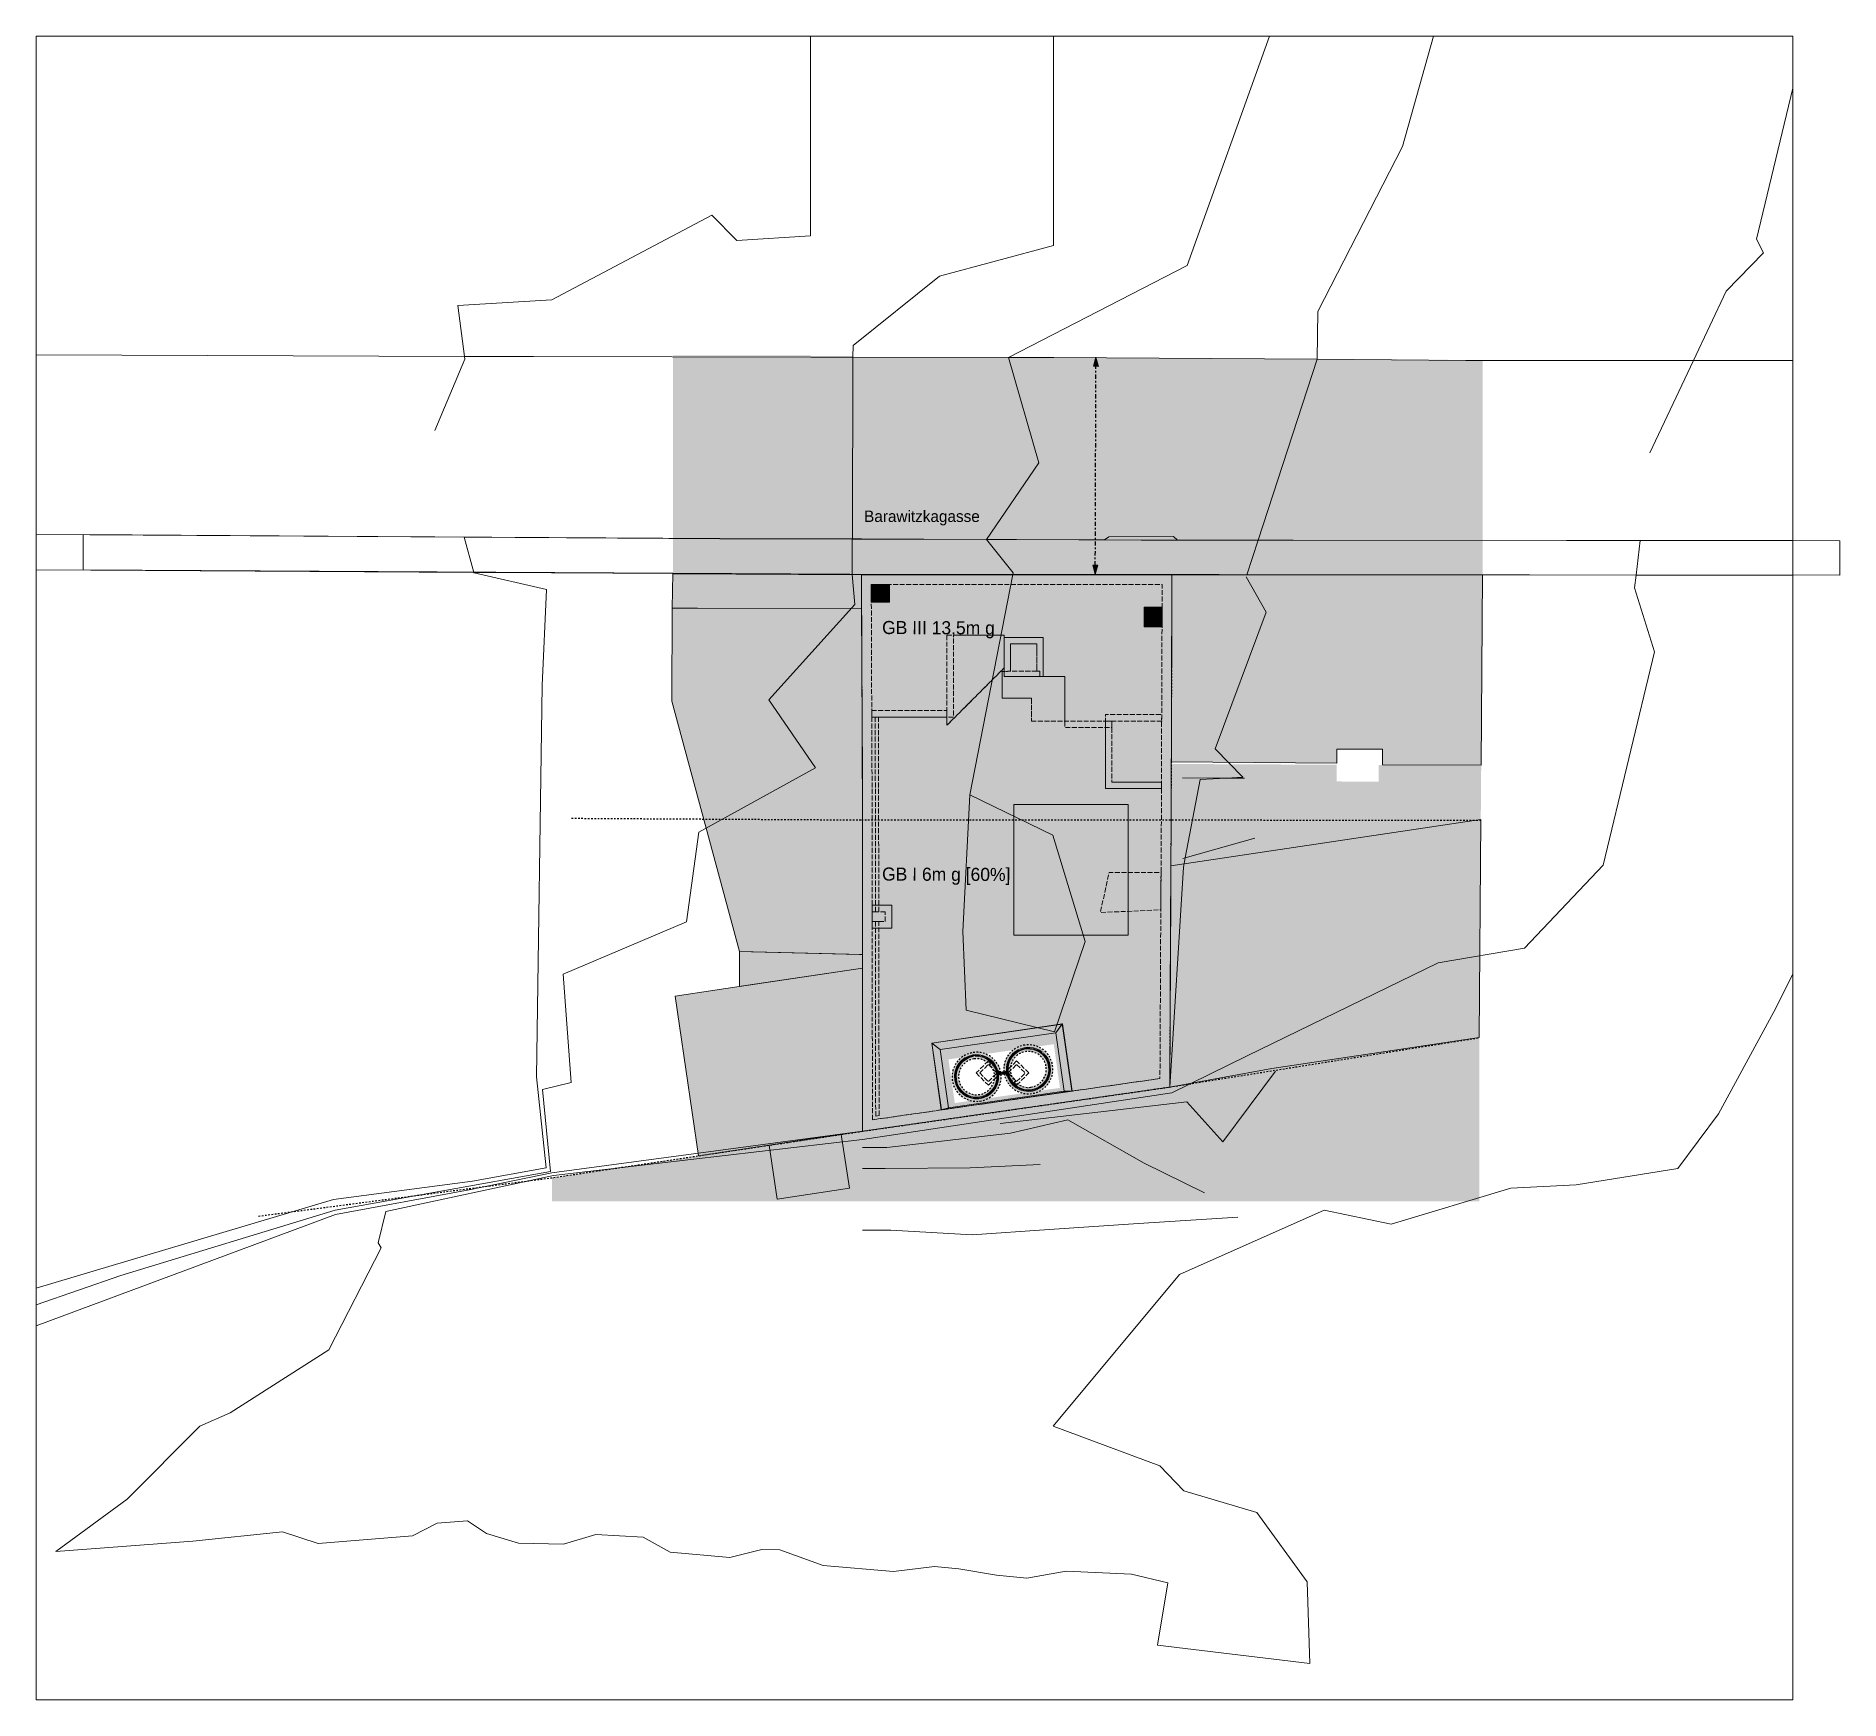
# Model space of a CAD drawing. Header units: metres. Extents: x -14 to 456, y -38 to 65.
# Drawn here: x 345.7 to 456, y -37.1 to 64.6 of the extents above; entities that cross this region are included whole.
import ezdxf

# ---------------------------------------------------------------- set-up
doc = ezdxf.new("R2010")
doc.units = ezdxf.units.M
doc.header["$MEASUREMENT"] = 0
for name, pattern in [('Baufluchtlinie', [0.013, 0.008, -0.005]), ('DASHDOT2', [0.5, 0.25, -0.125, 0, -0.125]), ('Grenzlinie', [0.008, 0.003, -0.005]), ('Kanal', [0.005, 0.003, -0.001, 0, -0.001]), ('Punkt 1_1', [0.075, 0.025, -0.05]), ('Strichlinie eng', [0.002, 0.0015, -0.0005]), ('Untersicht 1_1', [0.075, 0.025, -0.05]), ('Wipeout_Contour', [1, 0, -1])]:
    doc.linetypes.add(name, pattern=pattern)
for name, color, linetype in [('120 Wand Innen tragend', 7, 'Continuous'), ('260 Fundament', 7, 'Continuous'), ('710 Gelände', 7, 'Continuous'), ('725 Nachbarbebauung', 7, 'Continuous'), ('840 Baulinien', 7, 'Continuous'), ('844 Umriss 2D', 7, 'Continuous'), ('935 Entwurf Beschriftung', 7, 'Continuous'), ('Neubau_840 Baulinien', 7, 'Continuous')]:
    doc.layers.add(name, color=color, linetype=linetype)
doc.styles.add('ERSTELLTER_STIL_6', font='')
doc.styles.get('ERSTELLTER_STIL_6').set_extended_font_data('Eurostile')
doc.linetypes.add('Grenze Bundesland', pattern='A,0,[2,415_260415_PP_VA_1_1 -2 FDM1.Shx,S=1.5873e-05,R=0,X=0,Y=0],-0.003,0', length=0.003)
doc.linetypes.add('Grenze Grundstück', pattern='A,0,[3,415_260415_PP_VA_1_1 -2 FDM1.Shx,S=0.00031746,R=0,X=0,Y=0],-0.04,0', length=0.04)

msp = doc.modelspace()

# ---------------------------------------------------------------- texts
at = {"layer": '844 Umriss 2D', "color": 9, "linetype": 'Continuous', "lineweight": 13, "true_color": 0xaab9ca, "char_height": 0.8, "attachment_point": 7, "rotation": 359.784, "style": 'ERSTELLTER_STIL_6'}
for s, insert in [('\\A1;{\\pql;\\fEurostile|b0|i0|c0|p0;\\W1.000000;GB III 13,5m g }', (397.41, 27.8)), ('\\A1;{\\pql;\\fEurostile|b0|i0|c0|p0;\\W1.000000;GB I 6m g [60%] }', (397.41, 12.73))]:
    msp.add_mtext(s, dxfattribs=dict(at, insert=insert))
at = {"layer": '935 Entwurf Beschriftung', "color": 7, "linetype": 'Continuous', "lineweight": 13, "insert": (399.85, 34.68), "char_height": 0.7, "attachment_point": 8, "style": 'ERSTELLTER_STIL_6'}
msp.add_mtext('\\A1;{\\pqc;\\fEurostile|b0|i0|c0|p0;\\W1.000000;Barawitzkagasse}', dxfattribs=at)

# ---------------------------------------------------------------- blocks, each defined once
blk = doc.blocks.new('Decke_18_1', base_point=(415.14, 31.68))
at = {"layer": '710 Gelände', "color": 7, "linetype": 'Untersicht 1_1', "lineweight": 13, "flags": 128}
blk.add_lwpolyline([(415.14, 31.68), (396.15, 31.68), (396.21, 19.47), (396.22, -2.35), (415, 0.35), (415.06, 12.11), (415.11, 20.23)], close=True, dxfattribs=at)
blk = doc.blocks.new('Decke_19_1', base_point=(396.75, 31.08))
at = {"layer": '260 Fundament', "linetype": 'Continuous', "lineweight": 0, "true_color": 0x000000}
h = blk.add_hatch(color=18, dxfattribs=at)
h.paths.add_polyline_path([(396.75, 31.08), (396.78, 22.97), (401.78, 22.97), (401.78, 27.97), (404.88, 27.97), (404.88, 25.75), (405.08, 25.75), (405.08, 25.77), (405.26, 25.77), (405.26, 27.45), (406.88, 27.45), (406.88, 25.77), (407.06, 25.77), (407.06, 25.45), (408.58, 25.45), (408.58, 22.32), (411.47, 22.32), (411.47, 22.72), (414.51, 22.72), (414.54, 31.08)])
h.paths.add_polyline_path([(397.56, 30.88), (397.56, 30.28), (396.96, 30.28), (396.96, 30.88)], flags=0)
h.paths.add_polyline_path([(413.73, 28.78), (413.73, 29.38), (414.33, 29.38), (414.33, 28.78)], flags=0)
at = {"layer": '260 Fundament', "color": 7, "linetype": 'Strichlinie eng', "lineweight": 13, "ltscale": 200, "true_color": 0xf4f4f4, "flags": 128}
for points in [[(396.75, 31.08), (396.78, 22.97), (401.78, 22.97), (401.78, 27.97), (404.88, 27.97), (404.88, 25.75), (405.08, 25.75), (405.08, 25.77), (405.26, 25.77), (405.26, 27.45), (406.88, 27.45), (406.88, 25.77), (407.06, 25.77), (407.06, 25.45), (408.58, 25.45), (408.58, 22.32), (411.47, 22.32), (411.47, 22.72), (414.51, 22.72), (414.54, 31.08)], [(397.56, 30.88), (396.96, 30.88), (396.96, 30.28), (397.56, 30.28)], [(413.73, 28.78), (414.33, 28.78), (414.33, 29.38), (413.73, 29.38)]]:
    blk.add_lwpolyline(points, close=True, dxfattribs=at)
blk = doc.blocks.new('Freifläche_2_1', base_point=(345.68, 64.59))
at = {"layer": '710 Gelände', "color": 83, "linetype": 'Continuous', "lineweight": 13, "true_color": 0x89cd89}
for p, q in [((393.03, 64.59), (393.03, 52.38)), ((407.89, 64.59), (407.9, 56.51)), ((416.07, 50.56), (421.11, 64.59)), ((431.13, 64.59), (429.24, 57.85)), ((453.1, 61.41), (450.89, 52.18)), ((424.06, 47.75), (429.24, 57.85)), ((407.9, 51.8), (407.9, 56.51)), ((387.01, 53.65), (377.22, 48.48)), ((388.52, 52.09), (387.01, 53.65)), ((393.03, 52.38), (388.52, 52.09)), ((450.89, 52.18), (451.32, 51.34)), ((400.93, 49.91), (407.9, 51.8)), ((451.32, 51.34), (449.02, 49.01)), ((395.64, 45.67), (400.93, 49.91)), ((416.07, 50.56), (405.15, 44.95)), ((449.02, 49.01), (447.03, 44.77)), ((377.22, 48.48), (371.47, 48.13)), ((371.47, 48.13), (371.88, 45.01)), ((424.01, 44.85), (424.06, 47.75)), ((395.64, 45.67), (395.62, 44.96)), ((371.88, 45.01), (345.68, 45.1)), ((371.9, 44.84), (370.06, 40.48)), ((371.88, 45.01), (376.09, 45)), ((371.9, 44.84), (371.88, 45.01)), ((393.05, 44.96), (376.09, 45)), ((393.05, 44.96), (395.62, 44.96)), ((395.6, 33.86), (395.62, 44.96)), ((395.62, 44.96), (405.15, 44.95)), ((395.62, 44.96), (395.62, 44.96)), ((406.99, 38.51), (405.15, 44.95)), ((405.15, 44.95), (407.91, 44.95)), ((424.01, 44.84), (407.91, 44.95)), ((424.01, 44.84), (420.41, 33.78)), ((424.01, 44.85), (424.01, 44.84)), ((424.01, 44.84), (433.11, 44.77)), ((433.11, 44.77), (447.03, 44.77)), ((444.36, 39.11), (447.03, 44.77)), ((453.1, 44.77), (447.03, 44.77)), ((406.99, 38.51), (403.8, 33.83)), ((345.68, 34.13), (387.5, 33.88)), ((371.86, 33.96), (345.68, 34.12)), ((372.45, 31.81), (371.86, 33.96)), ((387.5, 33.87), (371.86, 33.96)), ((392.16, 33.87), (387.5, 33.88)), ((392.16, 33.86), (387.5, 33.87)), ((395.6, 33.86), (392.16, 33.87)), ((395.58, 33.85), (392.16, 33.86)), ((395.58, 33.85), (395.6, 33.86)), ((396.15, 33.85), (395.58, 33.85)), ((395.58, 31.75), (395.58, 33.85)), ((395.6, 33.86), (396.15, 33.86)), ((403.8, 33.83), (396.15, 33.86)), ((403.8, 33.82), (396.15, 33.85)), ((403.8, 33.82), (403.8, 33.83)), ((405.63, 33.83), (403.8, 33.83)), ((405.42, 31.78), (403.8, 33.82)), ((403.8, 33.82), (405.63, 33.82)), ((405.63, 33.83), (411.02, 33.81)), ((413.25, 33.79), (405.63, 33.82)), ((411.28, 33.98), (411.02, 33.81)), ((411.28, 33.98), (415.23, 34)), ((419.23, 33.77), (413.25, 33.79)), ((415.47, 33.79), (415.23, 34)), ((419.23, 33.78), (415.47, 33.79)), ((420.41, 33.78), (419.23, 33.78)), ((420.4, 33.77), (419.23, 33.77)), ((419.72, 31.67), (420.4, 33.77)), ((420.4, 33.77), (420.41, 33.78)), ((443.76, 33.75), (420.4, 33.77)), ((420.41, 33.78), (443.76, 33.76)), ((443.52, 31.65), (443.76, 33.75)), ((453.1, 33.75), (443.76, 33.76)), ((443.76, 33.75), (453.1, 33.74)), ((345.68, 31.97), (372.45, 31.81)), ((377.19, 31.79), (372.45, 31.81)), ((372.46, 31.79), (372.45, 31.81)), ((372.46, 31.79), (376.9, 30.76)), ((392.17, 31.7), (377.19, 31.79)), ((392.17, 31.7), (395.58, 31.68)), ((395.58, 31.75), (395.58, 31.68)), ((395.75, 29.84), (395.58, 31.68)), ((395.58, 31.68), (396.15, 31.68)), ((396.15, 31.68), (405.4, 31.68)), ((402.78, 18.21), (405.4, 31.68)), ((405.42, 31.78), (405.4, 31.68)), ((405.4, 31.68), (405.66, 31.68)), ((405.66, 31.68), (415.14, 31.68)), ((415.14, 31.68), (419.24, 31.67)), ((419.24, 31.67), (419.72, 31.67)), ((420.9, 29.37), (419.68, 31.54)), ((434.13, 31.66), (419.72, 31.67)), ((434.13, 31.66), (443.52, 31.65)), ((443.43, 30.86), (443.52, 31.65)), ((443.52, 31.65), (453.1, 31.64)), ((376.9, 30.76), (376.63, 24.89)), ((390.48, 24.02), (395.75, 29.84)), ((443.43, 30.86), (444.65, 26.96)), ((417.79, 21.03), (420.9, 29.37)), ((444.65, 26.96), (441.51, 13.91)), ((376.63, 24.89), (376.28, 0.97)), ((393.35, 19.86), (390.48, 24.02)), ((419.48, 19.29), (417.79, 21.03)), ((386.2, 15.93), (393.35, 19.86)), ((418.45, 19.24), (415.78, 19.25)), ((416.86, 19.15), (415.95, 14.37)), ((416.86, 19.15), (418.45, 19.24)), ((419.48, 19.29), (418.45, 19.24)), ((418.45, 19.24), (419.58, 19.23)), ((402.78, 18.21), (402.36, 9.85)), ((402.78, 18.21), (407.86, 15.74)), ((385.45, 10.44), (386.2, 15.93)), ((409.84, 9.24), (407.86, 15.74)), ((420.21, 15.57), (415.95, 14.37)), ((415.81, 14.33), (415.95, 14.37)), ((415.84, 13.79), (415.95, 14.37)), ((415.84, 13.79), (415, 0.35)), ((441.51, 13.91), (436.69, 8.84)), ((377.91, 7.26), (385.45, 10.44)), ((402.36, 9.85), (402.55, 5.05)), ((407.95, 3.73), (409.84, 9.24)), ((436.69, 8.84), (431.41, 7.95)), ((431.41, 7.95), (419.74, 2.25)), ((378.4, 0.62), (377.91, 7.26)), ((453.1, 7.25), (451.95, 4.95)), ((402.55, 5.05), (407.95, 3.73)), ((448.56, -1.28), (451.95, 4.95)), ((415.14, 0), (419.74, 2.25)), ((418.24, -2.99), (421.48, 1.33)), ((376.87, -4.59), (376.28, 0.97)), ((376.65, 0.2), (378.4, 0.62)), ((376.65, 0.2), (377.14, -4.82)), ((396.22, -2.35), (415, 0.35)), ((396.22, -2.85), (415.14, 0)), ((404.64, -1.87), (416.04, -0.56)), ((416.04, -0.56), (418.24, -2.99)), ((405.27, -2.46), (408.77, -1.65)), ((408.77, -1.65), (413.43, -4.3)), ((446.07, -4.62), (448.56, -1.28)), ((377.22, -4.89), (396.22, -2.35)), ((377.32, -5.05), (396.22, -2.85)), ((397.71, -3.34), (405.27, -2.46)), ((396.22, -3.34), (397.71, -3.34)), ((402.79, -4.59), (407.07, -4.38)), ((413.43, -4.3), (417.13, -6.11)), ((372.36, -5.41), (363.87, -6.53)), ((377.14, -4.82), (363.97, -7.17)), ((367.07, -7.25), (377.32, -5.05)), ((377.22, -4.89), (372.17, -5.94)), ((376.87, -4.59), (372.36, -5.41)), ((396.22, -4.63), (397.6, -4.63)), ((397.6, -4.63), (402.79, -4.59)), ((439.86, -5.63), (446.07, -4.62)), ((363.87, -6.53), (345.68, -11.94)), ((372.17, -5.94), (363.98, -7.44)), ((428.54, -8.03), (435.86, -5.83)), ((435.86, -5.83), (439.86, -5.63)), ((363.98, -7.44), (345.68, -14.25)), ((363.97, -7.17), (350.87, -11.17)), ((367.07, -7.25), (366.6, -9.18)), ((419.16, -7.6), (413.1, -8)), ((415.6, -11.11), (424.45, -7.17)), ((424.45, -7.17), (428.54, -8.03)), ((396.21, -8.4), (397.95, -8.4)), ((397.95, -8.4), (402.93, -8.68)), ((402.93, -8.68), (407.63, -8.35)), ((407.63, -8.35), (413.1, -8)), ((366.77, -9.48), (363.58, -15.72)), ((366.6, -9.18), (366.77, -9.48)), ((345.68, -12.97), (350.87, -11.17)), ((415.6, -11.11), (407.88, -20.37)), ((363.58, -15.72), (357.55, -19.56)), ((357.55, -19.56), (355.7, -20.37)), ((355.7, -20.37), (351.24, -24.85)), ((414.4, -22.81), (407.88, -20.37)), ((415.87, -24.34), (414.4, -22.81)), ((351.24, -24.85), (346.88, -28.04)), ((420.33, -25.66), (415.87, -24.34)), ((368.7, -27.08), (370.21, -26.3)), ((370.21, -26.3), (372.05, -26.16)), ((372.05, -26.16), (373.22, -26.95)), ((423.4, -29.89), (420.33, -25.66)), ((355.26, -27.41), (346.88, -28.04)), ((355.26, -27.41), (360.74, -26.84)), ((360.74, -26.84), (362.92, -27.55)), ((362.92, -27.55), (368.7, -27.08)), ((373.22, -26.95), (375.17, -27.54)), ((375.17, -27.54), (377.94, -27.59)), ((377.94, -27.59), (379.91, -27)), ((379.91, -27), (382.81, -27.17)), ((382.81, -27.17), (384.46, -28.09)), ((384.46, -28.09), (388.1, -28.4)), ((388.1, -28.4), (390.05, -27.91)), ((390.05, -27.91), (391.16, -27.93)), ((391.16, -27.93), (393.8, -28.89)), ((393.8, -28.89), (398.12, -29.26)), ((398.12, -29.26), (400.62, -28.95)), ((400.62, -28.95), (402.1, -29.1)), ((402.1, -29.1), (404.41, -29.48)), ((404.41, -29.48), (406.26, -29.68)), ((406.26, -29.68), (408.66, -29.25)), ((408.66, -29.25), (412.66, -29.43)), ((412.66, -29.43), (414.89, -29.95)), ((414.89, -29.95), (414.25, -33.77)), ((423.56, -34.89), (423.4, -29.89)), ((414.25, -33.77), (423.56, -34.89))]:
    blk.add_line(p, q, dxfattribs=at)
at = {"layer": '710 Gelände', "color": 83, "linetype": 'Continuous', "lineweight": 13, "true_color": 0x89cd89, "flags": 128}
blk.add_lwpolyline([(345.68, 64.59), (393.03, 64.59), (407.89, 64.59), (421.11, 64.59), (431.13, 64.59), (453.1, 64.59), (453.1, 61.41), (453.1, 44.77), (453.1, 33.75), (453.1, 33.74), (453.1, 31.64), (453.1, 7.25), (453.1, -37.11), (345.68, -37.11), (345.68, -14.25), (345.68, -12.97), (345.68, -11.94), (345.68, 31.97), (345.68, 34.12), (345.68, 45.1)], close=True, dxfattribs=at)
blk = doc.blocks.new('Decke_20_1', base_point=(415.14, 31.68))
at = {"layer": '725 Nachbarbebauung', "linetype": 'Continuous', "lineweight": 0, "true_color": 0x1f1f1f}
blk.add_hatch(color=250, dxfattribs=at).paths.add_polyline_path([(415.14, 31.68), (415.11, 20.23), (425.22, 20.15), (425.22, 21.01), (428.02, 21), (428.01, 20.04), (434.05, 20.02), (434.13, 31.66)])
at = {"layer": '725 Nachbarbebauung', "color": 8, "linetype": 'Continuous', "lineweight": 13, "flags": 128}
blk.add_lwpolyline([(415.14, 31.68), (415.11, 20.23), (425.22, 20.15), (425.22, 21.01), (428.02, 21), (428.01, 20.04), (434.05, 20.02), (434.13, 31.66)], close=True, dxfattribs=at)
blk = doc.blocks.new('Decke_21_1', base_point=(384.62, 31.74))
at = {"layer": '725 Nachbarbebauung', "linetype": 'Continuous', "lineweight": 0, "true_color": 0x1f1f1f}
blk.add_hatch(color=250, dxfattribs=at).paths.add_polyline_path([(384.62, 31.74), (384.58, 29.63), (396.16, 29.6), (396.15, 31.68), (392.17, 31.7)])
at = {"layer": '725 Nachbarbebauung', "color": 8, "linetype": 'Continuous', "lineweight": 13, "flags": 128}
blk.add_lwpolyline([(384.62, 31.74), (384.58, 29.63), (396.16, 29.6), (396.15, 31.68), (392.17, 31.7)], close=True, dxfattribs=at)
blk = doc.blocks.new('Decke_22_1', base_point=(388.7, 8.63))
at = {"layer": '725 Nachbarbebauung', "linetype": 'Continuous', "lineweight": 0, "true_color": 0x1f1f1f}
blk.add_hatch(color=250, dxfattribs=at).paths.add_polyline_path([(388.7, 8.63), (388.7, 6.5), (396.21, 7.62), (396.21, 8.46)])
at = {"layer": '725 Nachbarbebauung', "color": 8, "linetype": 'Continuous', "lineweight": 13, "flags": 128}
blk.add_lwpolyline([(388.7, 8.63), (388.7, 6.5), (396.21, 7.62), (396.21, 8.46)], close=True, dxfattribs=at)
blk = doc.blocks.new('Decke_23_1', base_point=(384.55, 23.93))
at = {"layer": '725 Nachbarbebauung', "linetype": 'Continuous', "lineweight": 0, "true_color": 0x1f1f1f}
blk.add_hatch(color=250, dxfattribs=at).paths.add_polyline_path([(384.55, 23.93), (388.7, 8.63), (389.42, 8.61), (396.03, 8.46), (396.21, 8.46), (396.21, 17.48), (396.21, 19.47), (396.16, 29.6), (386.13, 29.63), (384.58, 29.65)])
at = {"layer": '725 Nachbarbebauung', "color": 8, "linetype": 'Continuous', "lineweight": 13, "flags": 128}
blk.add_lwpolyline([(384.55, 23.93), (388.7, 8.63), (389.42, 8.61), (396.03, 8.46), (396.21, 8.46), (396.21, 17.48), (396.21, 19.47), (396.16, 29.6), (386.13, 29.63), (384.58, 29.65)], close=True, dxfattribs=at)
blk = doc.blocks.new('Decke_24_1', base_point=(415.06, 12.11))
at = {"layer": '725 Nachbarbebauung', "linetype": 'Continuous', "lineweight": 0, "true_color": 0x1f1f1f}
blk.add_hatch(color=250, dxfattribs=at).paths.add_polyline_path([(415.06, 12.11), (415, 0.35), (421.24, 1.48), (433.93, 3.37), (434.02, 16.7), (415.07, 13.88)])
at = {"layer": '725 Nachbarbebauung', "color": 8, "linetype": 'Continuous', "lineweight": 13, "flags": 128}
blk.add_lwpolyline([(415.06, 12.11), (415, 0.35), (421.24, 1.48), (433.93, 3.37), (434.02, 16.7), (415.07, 13.88)], close=True, dxfattribs=at)
blk = doc.blocks.new('Decke_25_1', base_point=(404.88, 27.83))
at = {"layer": '260 Fundament', "linetype": 'Continuous', "lineweight": 0, "true_color": 0x000000}
blk.add_hatch(color=18, dxfattribs=at).paths.add_polyline_path([(404.88, 27.83), (404.88, 25.45), (407.26, 25.45), (407.26, 27.83)])
at = {"layer": '260 Fundament', "color": 7, "linetype": 'Continuous', "lineweight": 13, "true_color": 0xf4f4f4, "flags": 128}
blk.add_lwpolyline([(404.88, 27.83), (407.26, 27.83), (407.26, 25.45), (404.88, 25.45)], close=True, dxfattribs=at)
blk = doc.blocks.new('Decke_26_1', base_point=(411.07, 18.59))
at = {"layer": '260 Fundament', "color": 7, "linetype": 'Strichlinie eng', "lineweight": 13, "ltscale": 200, "true_color": 0xf4f4f4, "flags": 128}
blk.add_lwpolyline([(411.07, 18.59), (414.49, 18.59), (414.51, 23.12), (411.07, 23.12)], close=True, dxfattribs=at)
blk = doc.blocks.new('Decke_27_1', base_point=(415.49, 33.78))
at = {"layer": '710 Gelände', "color": 8, "linetype": 'Continuous', "lineweight": 0, "flags": 128}
blk.add_lwpolyline([(415.49, 33.78), (419.68, 33.77), (422.56, 33.77), (455.99, 33.74), (455.99, 31.64), (418.02, 31.68), (399.04, 31.68), (348.56, 31.97), (348.56, 34.12), (387.5, 33.87), (390.39, 33.87), (411.01, 33.8)], close=True, dxfattribs=at)
blk = doc.blocks.new('Decke_28_1', base_point=(396.81, 11.47))
at = {"layer": '260 Fundament', "linetype": 'Continuous', "lineweight": 0, "true_color": 0x000000}
blk.add_hatch(color=18, dxfattribs=at).paths.add_polyline_path([(396.81, 11.47), (396.81, 10.07), (398.01, 10.07), (398.01, 11.47)])
at = {"layer": '260 Fundament', "color": 7, "linetype": 'Continuous', "lineweight": 13, "true_color": 0xf4f4f4, "flags": 128}
blk.add_lwpolyline([(396.81, 11.47), (396.81, 10.07), (398.01, 10.07), (398.01, 11.47)], close=True, dxfattribs=at)
blk = doc.blocks.new('Decke_29_1', base_point=(390.51, -3.2))
at = {"layer": '725 Nachbarbebauung', "linetype": 'Continuous', "lineweight": 0, "true_color": 0x1f1f1f}
blk.add_hatch(color=250, dxfattribs=at).paths.add_polyline_path([(390.51, -3.2), (391, -6.5), (395.41, -5.84), (394.92, -2.55)])
at = {"layer": '725 Nachbarbebauung', "color": 8, "linetype": 'Continuous', "lineweight": 13, "flags": 128}
blk.add_lwpolyline([(390.51, -3.2), (391, -6.5), (395.41, -5.84), (394.92, -2.55)], close=True, dxfattribs=at)
blk = doc.blocks.new('Decke_30_1', base_point=(406.54, 22.72))
at = {"layer": '260 Fundament', "color": 7, "linetype": 'Strichlinie eng', "lineweight": 13, "ltscale": 200, "true_color": 0xf4f4f4, "flags": 128}
blk.add_lwpolyline([(406.54, 22.72), (408.58, 22.72), (408.58, 25.45), (407.06, 25.45), (407.06, 25.77), (405.08, 25.77), (405.08, 25.75), (404.75, 25.75), (404.75, 24.12), (406.54, 24.12)], close=True, dxfattribs=at)
blk = doc.blocks.new('Decke_31_1', base_point=(411.07, 22.72))
at = {"layer": '260 Fundament', "color": 7, "linetype": 'Strichlinie eng', "lineweight": 13, "ltscale": 200, "true_color": 0xf4f4f4, "flags": 128}
blk.add_lwpolyline([(411.07, 22.72), (411.07, 18.59), (414.49, 18.59), (414.5, 18.99), (411.47, 18.99), (411.47, 22.72)], close=True, dxfattribs=at)
blk = doc.blocks.new('Decke_32_1', base_point=(396.75, 31.08))
at = {"layer": '260 Fundament', "linetype": 'Continuous', "lineweight": 0, "true_color": 0x000000}
blk.add_hatch(color=18, dxfattribs=at).paths.add_polyline_path([(396.75, 31.08), (396.75, 29.98), (397.86, 29.98), (397.86, 31.08)])
at = {"layer": '260 Fundament', "color": 7, "linetype": 'Continuous', "lineweight": 13, "true_color": 0xf4f4f4, "flags": 128}
blk.add_lwpolyline([(396.75, 31.08), (396.75, 29.98), (397.86, 29.98), (397.86, 31.08)], close=True, dxfattribs=at)
blk = doc.blocks.new('Decke_33_1', base_point=(414.46, 11.18))
at = {"layer": '260 Fundament', "color": 7, "linetype": 'Strichlinie eng', "lineweight": 13, "ltscale": 200, "true_color": 0xf4f4f4, "flags": 128}
blk.add_lwpolyline([(414.46, 11.18), (414.47, 13.46), (411.29, 13.46), (410.76, 11.02)], close=True, dxfattribs=at)
blk = doc.blocks.new('Decke_34_1', base_point=(386.19, -3.85))
at = {"layer": '725 Nachbarbebauung', "linetype": 'Continuous', "lineweight": 0, "true_color": 0x1f1f1f}
blk.add_hatch(color=250, dxfattribs=at).paths.add_polyline_path([(386.19, -3.85), (394.92, -2.54), (393.07, -2.82), (396.22, -2.35), (396.21, 7.62), (389.61, 6.64), (384.76, 5.91), (385.03, 4.09)])
at = {"layer": '725 Nachbarbebauung', "color": 8, "linetype": 'Continuous', "lineweight": 13, "flags": 128}
blk.add_lwpolyline([(386.19, -3.85), (394.92, -2.54), (393.07, -2.82), (396.22, -2.35), (396.21, 7.62), (389.61, 6.64), (384.76, 5.91), (385.03, 4.09)], close=True, dxfattribs=at)
blk = doc.blocks.new('Decke_35_1', base_point=(406.14, 2.92))
at = {"layer": '260 Fundament', "linetype": 'Continuous', "lineweight": 0, "true_color": 0x000000}
h = blk.add_hatch(color=18, dxfattribs=at)
h.paths.add_polyline_path([(406.14, 2.92, 1), (406.57, -0.05, 1)])
h.paths.add_polyline_path([(406.51, 0.34, -1), (406.2, 2.52, -1)], flags=0)
at = {"layer": '260 Fundament', "color": 7, "linetype": 'Punkt 1_1', "lineweight": 25, "flags": 128}
for points in [[(406.14, 2.92, 1), (406.57, -0.05, 1)], [(406.51, 0.34, 1), (406.2, 2.52, 1)]]:
    blk.add_lwpolyline(points, format="xyb", close=True, dxfattribs=at)
blk = doc.blocks.new('Decke_36_1', base_point=(403.4, -0.51))
at = {"layer": '260 Fundament', "linetype": 'Continuous', "lineweight": 0, "true_color": 0x000000}
h = blk.add_hatch(color=18, dxfattribs=at)
h.paths.add_polyline_path([(403.4, -0.51, 1), (402.98, 2.46, 1)])
h.paths.add_polyline_path([(403.03, 2.07, -1), (403.35, -0.11, -1)], flags=0)
at = {"layer": '260 Fundament', "color": 7, "linetype": 'Punkt 1_1', "lineweight": 25, "flags": 128}
for points in [[(403.4, -0.51, 1), (402.98, 2.46, 1)], [(403.03, 2.07, 1), (403.35, -0.11, 1)]]:
    blk.add_lwpolyline(points, format="xyb", close=True, dxfattribs=at)
blk = doc.blocks.new('Öffnung_28_1', base_point=(396.15, 31.68))
at = {"layer": '120 Wand Innen tragend', "color": 7, "linetype": 'Continuous', "lineweight": 18, "flags": 128}
for points in [[(403.1, 2.33, 0.023161), (402.97, 2.31)], [(402.99, 2.21, -0.025016), (403.11, 2.23)]]:
    blk.add_lwpolyline(points, format="xyb", dxfattribs=at)
at = {"layer": '120 Wand Innen tragend', "color": 154, "linetype": 'Strichlinie eng', "lineweight": 13, "ltscale": 200, "true_color": 0x004e91, "flags": 128}
for points in [[(402.97, 2.31), (402.98, 2.27), (402.98, 2.26), (402.99, 2.21)], [(403.11, 2.23), (403.1, 2.27), (403.1, 2.28), (403.1, 2.33)]]:
    blk.add_lwpolyline(points, dxfattribs=at)
blk = doc.blocks.new('Öffnung_29_1', base_point=(396.15, 31.68))
at = {"layer": '120 Wand Innen tragend', "color": 7, "linetype": 'Continuous', "lineweight": 18, "flags": 128}
blk.add_lwpolyline([(405.12, 1.26), (405.08, 1.25), (405.07, 1.25), (405.02, 1.24)], dxfattribs=at)
for points in [[(405.02, 1.24, 0.018538), (405.04, 1.14)], [(405.14, 1.16, -0.020024), (405.12, 1.26)]]:
    blk.add_lwpolyline(points, format="xyb", dxfattribs=at)
at = {"layer": '120 Wand Innen tragend', "color": 154, "linetype": 'Strichlinie eng', "lineweight": 13, "ltscale": 200, "true_color": 0x004e91, "flags": 128}
blk.add_lwpolyline([(405.04, 1.14), (405.08, 1.15), (405.09, 1.15), (405.14, 1.16)], dxfattribs=at)
blk = doc.blocks.new('Öffnung_30_1', base_point=(396.15, 31.68))
at = {"layer": '120 Wand Innen tragend', "color": 154, "linetype": 'Strichlinie eng', "lineweight": 13, "ltscale": 200, "true_color": 0x004e91, "flags": 128}
blk.add_lwpolyline([(405.11, 1.36), (405.07, 1.35), (405.06, 1.35), (405.01, 1.34)], dxfattribs=at)
at = {"layer": '120 Wand Innen tragend', "color": 7, "linetype": 'Continuous', "lineweight": 18, "flags": 128}
for points in [[(405.01, 1.34, 0.018538), (405.02, 1.24)], [(405.12, 1.26, -0.020024), (405.11, 1.36)]]:
    blk.add_lwpolyline(points, format="xyb", dxfattribs=at)
blk.add_lwpolyline([(405.02, 1.24), (405.07, 1.25), (405.08, 1.25), (405.12, 1.26)], dxfattribs=at)
blk = doc.blocks.new('Öffnung_31_1', base_point=(396.15, 31.68))
at = {"layer": '120 Wand Innen tragend', "color": 154, "linetype": 'Strichlinie eng', "lineweight": 13, "ltscale": 200, "true_color": 0x004e91, "flags": 128}
blk.add_lwpolyline([(404.51, 1.27), (404.46, 1.26), (404.45, 1.26), (404.41, 1.25)], dxfattribs=at)
at = {"layer": '120 Wand Innen tragend', "color": 7, "linetype": 'Continuous', "lineweight": 18, "flags": 128}
for points in [[(404.41, 1.25, -0.020024), (404.43, 1.16)], [(404.53, 1.17, 0.018538), (404.51, 1.27)]]:
    blk.add_lwpolyline(points, format="xyb", dxfattribs=at)
blk.add_lwpolyline([(404.43, 1.16), (404.47, 1.16), (404.48, 1.16), (404.53, 1.17)], dxfattribs=at)
blk = doc.blocks.new('Öffnung_32_1', base_point=(396.15, 31.68))
at = {"layer": '120 Wand Innen tragend', "color": 7, "linetype": 'Continuous', "lineweight": 18, "flags": 128}
blk.add_lwpolyline([(404.53, 1.17), (404.48, 1.16), (404.47, 1.16), (404.43, 1.16)], dxfattribs=at)
for points in [[(404.43, 1.16, -0.020024), (404.44, 1.06)], [(404.54, 1.07, 0.018538), (404.53, 1.17)]]:
    blk.add_lwpolyline(points, format="xyb", dxfattribs=at)
at = {"layer": '120 Wand Innen tragend', "color": 154, "linetype": 'Strichlinie eng', "lineweight": 13, "ltscale": 200, "true_color": 0x004e91, "flags": 128}
blk.add_lwpolyline([(404.44, 1.06), (404.48, 1.06), (404.49, 1.06), (404.54, 1.07)], dxfattribs=at)
blk = doc.blocks.new('Öffnung_33_1', base_point=(396.15, 31.68))
at = {"layer": '120 Wand Innen tragend', "color": 154, "linetype": 'Strichlinie eng', "lineweight": 13, "ltscale": 200, "true_color": 0x004e91, "flags": 128}
for points in [[(407.19, 2.49), (407.16, 2.46), (407.16, 2.45), (407.13, 2.42)], [(407.22, 2.34), (407.25, 2.37), (407.26, 2.38), (407.29, 2.41)]]:
    blk.add_lwpolyline(points, dxfattribs=at)
at = {"layer": '120 Wand Innen tragend', "color": 7, "linetype": 'Continuous', "lineweight": 18, "flags": 128}
for points in [[(407.13, 2.42, -0.025016), (407.22, 2.34)], [(407.29, 2.41, 0.023161), (407.19, 2.49)]]:
    blk.add_lwpolyline(points, format="xyb", dxfattribs=at)
blk = doc.blocks.new('Wand_112_1', base_point=(405.26, 27.45))
at = {"layer": '120 Wand Innen tragend', "color": 7, "linetype": 'Strichlinie eng', "lineweight": 13, "ltscale": 200, "flags": 128}
for points in [[(404.88, 27.83), (404.88, 27.45)], [(407.26, 27.83), (404.88, 27.83)], [(407.26, 27.83), (407.26, 27.45)], [(405.26, 27.45), (406.88, 27.45)]]:
    blk.add_lwpolyline(points, dxfattribs=at)
blk = doc.blocks.new('Wand_113_1', base_point=(406.88, 27.45))
at = {"layer": '120 Wand Innen tragend', "color": 7, "linetype": 'Strichlinie eng', "lineweight": 13, "ltscale": 200, "flags": 128}
for points in [[(406.88, 27.45), (406.88, 25.77)], [(407.26, 25.45), (407.26, 27.45)], [(407.26, 25.45), (406.88, 25.45)]]:
    blk.add_lwpolyline(points, dxfattribs=at)
blk = doc.blocks.new('Wand_114_1', base_point=(406.88, 25.77))
at = {"layer": '120 Wand Innen tragend', "color": 7, "linetype": 'Strichlinie eng', "lineweight": 13, "ltscale": 200, "flags": 128}
for points in [[(406.88, 25.77), (405.26, 25.77)], [(405.26, 25.45), (406.88, 25.45)]]:
    blk.add_lwpolyline(points, dxfattribs=at)
blk = doc.blocks.new('Wand_115_1', base_point=(405.26, 25.77))
at = {"layer": '120 Wand Innen tragend', "color": 7, "linetype": 'Strichlinie eng', "lineweight": 13, "ltscale": 200, "flags": 128}
for points in [[(404.88, 27.45), (404.88, 25.45)], [(405.26, 25.77), (405.26, 27.45)], [(404.88, 25.45), (405.26, 25.45)]]:
    blk.add_lwpolyline(points, dxfattribs=at)
blk = doc.blocks.new('Wand_117_1', base_point=(405.02, 1.24))
at = {"color": 254, "linetype": 'Wipeout_Contour', "lineweight": 0, "ltscale": 21947.160287}
blk.add_wipeout([(405.02, 1.24), (405.02, 1.24), (405.06, 1.07), (405.12, 0.9), (405.2, 0.74), (405.3, 0.6), (405.41, 0.47), (405.55, 0.35), (405.7, 0.26), (405.86, 0.18), (406.02, 0.13), (406.2, 0.09), (406.37, 0.08), (406.55, 0.1), (406.72, 0.13), (406.89, 0.19), (407.05, 0.27), (407.19, 0.37), (407.32, 0.49), (407.44, 0.62), (407.54, 0.77), (407.61, 0.93), (407.67, 1.1), (407.7, 1.27), (407.71, 1.45), (407.69, 1.63), (407.69, 1.63), (407.65, 1.62), (407.65, 1.62), (407.66, 1.45), (407.65, 1.28), (407.62, 1.11), (407.57, 0.95), (407.5, 0.79), (407.4, 0.65), (407.29, 0.52), (407.16, 0.41), (407.02, 0.31), (406.87, 0.23), (406.71, 0.18), (406.54, 0.14), (406.37, 0.13), (406.2, 0.14), (406.04, 0.17), (405.87, 0.22), (405.72, 0.3), (405.58, 0.39), (405.45, 0.5), (405.33, 0.63), (405.24, 0.77), (405.16, 0.92), (405.1, 1.08), (405.07, 1.25), (405.07, 1.25)], dxfattribs=at).dxf.layer = '120 Wand Innen tragend'
at = {"color": 254, "linetype": 'Wipeout_Contour', "lineweight": 0, "ltscale": 21947.012913}
blk.add_wipeout([(405.07, 1.25), (405.07, 1.25), (405.1, 1.08), (405.16, 0.92), (405.24, 0.77), (405.33, 0.63), (405.45, 0.5), (405.58, 0.39), (405.72, 0.3), (405.87, 0.22), (406.04, 0.17), (406.2, 0.14), (406.37, 0.13), (406.54, 0.14), (406.71, 0.18), (406.87, 0.23), (407.02, 0.31), (407.16, 0.41), (407.29, 0.52), (407.4, 0.65), (407.5, 0.79), (407.57, 0.95), (407.62, 1.11), (407.65, 1.28), (407.66, 1.45), (407.65, 1.62), (407.65, 1.62), (407.64, 1.62), (407.64, 1.62), (407.65, 1.45), (407.64, 1.28), (407.61, 1.11), (407.56, 0.95), (407.49, 0.8), (407.39, 0.66), (407.28, 0.53), (407.16, 0.42), (407.02, 0.32), (406.87, 0.24), (406.71, 0.19), (406.54, 0.15), (406.37, 0.14), (406.2, 0.15), (406.04, 0.18), (405.88, 0.23), (405.72, 0.3), (405.58, 0.4), (405.45, 0.51), (405.34, 0.63), (405.24, 0.77), (405.17, 0.92), (405.11, 1.08), (405.08, 1.25), (405.08, 1.25)], dxfattribs=at).dxf.layer = '120 Wand Innen tragend'
at = {"color": 254, "linetype": 'Wipeout_Contour', "lineweight": 0, "ltscale": 21540.492442}
blk.add_wipeout([(405.08, 1.25), (405.08, 1.25), (405.11, 1.08), (405.17, 0.92), (405.24, 0.77), (405.34, 0.63), (405.45, 0.51), (405.58, 0.4), (405.72, 0.3), (405.88, 0.23), (406.04, 0.18), (406.2, 0.15), (406.37, 0.14), (406.54, 0.15), (406.71, 0.19), (406.87, 0.24), (407.02, 0.32), (407.16, 0.42), (407.28, 0.53), (407.39, 0.66), (407.49, 0.8), (407.56, 0.95), (407.61, 1.11), (407.64, 1.28), (407.65, 1.45), (407.64, 1.62), (407.64, 1.62), (407.6, 1.61), (407.6, 1.61), (407.61, 1.44), (407.6, 1.27), (407.56, 1.1), (407.51, 0.94), (407.43, 0.79), (407.33, 0.65), (407.22, 0.53), (407.09, 0.42), (406.94, 0.33), (406.78, 0.26), (406.62, 0.21), (406.45, 0.19), (406.28, 0.19), (406.11, 0.21), (405.95, 0.25), (405.79, 0.32), (405.64, 0.41), (405.51, 0.51), (405.39, 0.64), (405.29, 0.78), (405.21, 0.93), (405.16, 1.09), (405.12, 1.26), (405.12, 1.26)], dxfattribs=at).dxf.layer = '120 Wand Innen tragend'
at = {"layer": '120 Wand Innen tragend', "color": 7, "linetype": 'Continuous', "lineweight": 18}
for radius, start in [(1.35, 192.4293), (1.3, 188.1813), (1.29, 188.1813), (1.25, 192.7699)]:
    blk.add_arc((406.36, 1.43), radius, start, 8.1813, dxfattribs=at)
blk = doc.blocks.new('Wand_118_1', base_point=(407.69, 1.63))
at = {"color": 254, "linetype": 'Wipeout_Contour', "lineweight": 0, "ltscale": 21939.972438}
blk.add_wipeout([(407.69, 1.63), (407.69, 1.63), (407.66, 1.8), (407.6, 1.96), (407.52, 2.12), (407.42, 2.27), (407.3, 2.4), (407.17, 2.51), (407.02, 2.61), (406.86, 2.69), (406.69, 2.74), (406.52, 2.77), (406.34, 2.78), (406.17, 2.77), (405.99, 2.73), (405.83, 2.67), (405.67, 2.59), (405.52, 2.49), (405.39, 2.38), (405.28, 2.24), (405.18, 2.09), (405.1, 1.94), (405.05, 1.77), (405.02, 1.59), (405.01, 1.42), (405.02, 1.24), (405.02, 1.24), (405.07, 1.25), (405.07, 1.25), (405.05, 1.42), (405.06, 1.59), (405.09, 1.76), (405.15, 1.92), (405.22, 2.07), (405.31, 2.22), (405.42, 2.35), (405.55, 2.46), (405.69, 2.56), (405.84, 2.63), (406.01, 2.69), (406.17, 2.73), (406.34, 2.74), (406.51, 2.73), (406.68, 2.7), (406.84, 2.65), (407, 2.57), (407.14, 2.48), (407.27, 2.37), (407.38, 2.24), (407.48, 2.1), (407.56, 1.95), (407.61, 1.79), (407.65, 1.62), (407.65, 1.62)], dxfattribs=at).dxf.layer = '120 Wand Innen tragend'
at = {"color": 254, "linetype": 'Wipeout_Contour', "lineweight": 0, "ltscale": 21940.116447}
blk.add_wipeout([(407.65, 1.62), (407.65, 1.62), (407.61, 1.79), (407.56, 1.95), (407.48, 2.1), (407.38, 2.24), (407.27, 2.37), (407.14, 2.48), (407, 2.57), (406.84, 2.65), (406.68, 2.7), (406.51, 2.73), (406.34, 2.74), (406.17, 2.73), (406.01, 2.69), (405.84, 2.63), (405.69, 2.56), (405.55, 2.46), (405.42, 2.35), (405.31, 2.22), (405.22, 2.07), (405.15, 1.92), (405.09, 1.76), (405.06, 1.59), (405.05, 1.42), (405.07, 1.25), (405.07, 1.25), (405.08, 1.25), (405.08, 1.25), (405.06, 1.42), (405.07, 1.59), (405.1, 1.75), (405.16, 1.91), (405.23, 2.07), (405.32, 2.21), (405.43, 2.34), (405.56, 2.45), (405.7, 2.55), (405.85, 2.62), (406.01, 2.68), (406.17, 2.72), (406.34, 2.73), (406.51, 2.72), (406.68, 2.69), (406.84, 2.64), (406.99, 2.56), (407.13, 2.47), (407.26, 2.36), (407.38, 2.23), (407.47, 2.09), (407.55, 1.94), (407.6, 1.78), (407.64, 1.62), (407.64, 1.62)], dxfattribs=at).dxf.layer = '120 Wand Innen tragend'
at = {"color": 254, "linetype": 'Wipeout_Contour', "lineweight": 0, "ltscale": 21533.904497}
blk.add_wipeout([(407.64, 1.62), (407.64, 1.62), (407.6, 1.78), (407.55, 1.94), (407.47, 2.09), (407.38, 2.23), (407.26, 2.36), (407.13, 2.47), (406.99, 2.56), (406.84, 2.64), (406.68, 2.69), (406.51, 2.72), (406.34, 2.73), (406.17, 2.72), (406.01, 2.68), (405.85, 2.62), (405.7, 2.55), (405.56, 2.45), (405.43, 2.34), (405.32, 2.21), (405.23, 2.07), (405.16, 1.91), (405.1, 1.75), (405.07, 1.59), (405.06, 1.42), (405.08, 1.25), (405.08, 1.25), (405.12, 1.26), (405.12, 1.26), (405.11, 1.43), (405.12, 1.6), (405.15, 1.76), (405.21, 1.92), (405.29, 2.08), (405.38, 2.22), (405.5, 2.34), (405.63, 2.45), (405.78, 2.54), (405.93, 2.61), (406.1, 2.66), (406.27, 2.68), (406.44, 2.68), (406.6, 2.66), (406.77, 2.61), (406.93, 2.55), (407.07, 2.46), (407.21, 2.35), (407.32, 2.23), (407.42, 2.09), (407.5, 1.94), (407.56, 1.78), (407.6, 1.61), (407.6, 1.61)], dxfattribs=at).dxf.layer = '120 Wand Innen tragend'
at = {"layer": '120 Wand Innen tragend', "color": 7, "linetype": 'Continuous', "lineweight": 18}
for radius, start, end in [(1.35, 51.7357, 183.9333), (1.3, 8.1813, 188.1813), (1.29, 8.1813, 188.1813), (1.25, 51.9477, 183.5927), (1.25, 8.1813, 46.2157), (1.35, 8.1813, 46.4287)]:
    blk.add_arc((406.36, 1.43), radius, start, end, dxfattribs=at)
blk = doc.blocks.new('Wand_119_1', base_point=(404.53, 1.17))
at = {"color": 254, "linetype": 'Wipeout_Contour', "lineweight": 0, "ltscale": 21768.80881}
blk.add_wipeout([(404.53, 1.17), (404.53, 1.17), (404.49, 1.34), (404.43, 1.51), (404.35, 1.67), (404.25, 1.81), (404.13, 1.94), (404, 2.06), (403.85, 2.16), (403.69, 2.23), (403.52, 2.29), (403.35, 2.32), (403.17, 2.33), (403, 2.31), (402.83, 2.28), (402.66, 2.22), (402.5, 2.14), (402.36, 2.04), (402.22, 1.92), (402.11, 1.79), (402.01, 1.64), (401.94, 1.48), (401.88, 1.31), (401.85, 1.14), (401.84, 0.96), (401.85, 0.79), (401.85, 0.79), (401.9, 0.79), (401.9, 0.79), (401.89, 0.96), (401.89, 1.13), (401.93, 1.3), (401.98, 1.46), (402.05, 1.62), (402.15, 1.76), (402.26, 1.89), (402.38, 2), (402.52, 2.1), (402.68, 2.18), (402.84, 2.23), (403.01, 2.27), (403.18, 2.28), (403.35, 2.27), (403.51, 2.24), (403.68, 2.19), (403.83, 2.12), (403.97, 2.02), (404.1, 1.91), (404.22, 1.78), (404.31, 1.64), (404.39, 1.49), (404.45, 1.33), (404.48, 1.16), (404.48, 1.16)], dxfattribs=at).dxf.layer = '120 Wand Innen tragend'
at = {"color": 254, "linetype": 'Wipeout_Contour', "lineweight": 0, "ltscale": 21768.953347}
blk.add_wipeout([(404.48, 1.16), (404.48, 1.16), (404.45, 1.33), (404.39, 1.49), (404.31, 1.64), (404.22, 1.78), (404.1, 1.91), (403.97, 2.02), (403.83, 2.12), (403.68, 2.19), (403.51, 2.24), (403.35, 2.27), (403.18, 2.28), (403.01, 2.27), (402.84, 2.23), (402.68, 2.18), (402.52, 2.1), (402.38, 2), (402.26, 1.89), (402.15, 1.76), (402.05, 1.62), (401.98, 1.46), (401.93, 1.3), (401.89, 1.13), (401.89, 0.96), (401.9, 0.79), (401.9, 0.79), (401.91, 0.79), (401.91, 0.79), (401.9, 0.96), (401.9, 1.13), (401.94, 1.3), (401.99, 1.46), (402.06, 1.61), (402.15, 1.75), (402.26, 1.88), (402.39, 2), (402.53, 2.09), (402.68, 2.17), (402.84, 2.22), (403.01, 2.26), (403.18, 2.27), (403.34, 2.26), (403.51, 2.23), (403.67, 2.18), (403.82, 2.11), (403.97, 2.01), (404.1, 1.9), (404.21, 1.78), (404.3, 1.64), (404.38, 1.49), (404.44, 1.33), (404.47, 1.16), (404.47, 1.16)], dxfattribs=at).dxf.layer = '120 Wand Innen tragend'
at = {"color": 254, "linetype": 'Wipeout_Contour', "lineweight": 0, "ltscale": 21365.912482}
blk.add_wipeout([(404.47, 1.16), (404.47, 1.16), (404.44, 1.33), (404.38, 1.49), (404.3, 1.64), (404.21, 1.78), (404.1, 1.9), (403.97, 2.01), (403.82, 2.11), (403.67, 2.18), (403.51, 2.23), (403.34, 2.26), (403.18, 2.27), (403.01, 2.26), (402.84, 2.22), (402.68, 2.17), (402.53, 2.09), (402.39, 2), (402.26, 1.88), (402.15, 1.75), (402.06, 1.61), (401.99, 1.46), (401.94, 1.3), (401.9, 1.13), (401.9, 0.96), (401.91, 0.79), (401.91, 0.79), (401.95, 0.8), (401.95, 0.8), (401.94, 0.97), (401.95, 1.14), (401.99, 1.31), (402.04, 1.47), (402.12, 1.62), (402.22, 1.76), (402.33, 1.89), (402.46, 1.99), (402.61, 2.08), (402.76, 2.15), (402.93, 2.2), (403.1, 2.22), (403.27, 2.23), (403.44, 2.2), (403.6, 2.16), (403.76, 2.09), (403.91, 2), (404.04, 1.9), (404.16, 1.77), (404.25, 1.63), (404.33, 1.48), (404.39, 1.32), (404.43, 1.16), (404.43, 1.16)], dxfattribs=at).dxf.layer = '120 Wand Innen tragend'
at = {"layer": '120 Wand Innen tragend', "color": 7, "linetype": 'Continuous', "lineweight": 18}
for radius, start, end in [(1.35, 99.2177, 188.1813), (1.31, 8.1813, 188.1813), (1.3, 8.1813, 188.1813), (1.25, 99.4297, 188.1813), (1.35, 12.4293, 93.9107), (1.25, 12.7699, 93.6977)]:
    blk.add_arc((403.19, 0.98), radius, start, end, dxfattribs=at)
blk = doc.blocks.new('Wand_120_1', base_point=(401.85, 0.79))
at = {"color": 254, "linetype": 'Wipeout_Contour', "lineweight": 0, "ltscale": 21776.097654}
blk.add_wipeout([(401.85, 0.79), (401.85, 0.79), (401.89, 0.61), (401.95, 0.45), (402.03, 0.29), (402.13, 0.14), (402.25, 0.01), (402.38, -0.1), (402.53, -0.2), (402.69, -0.28), (402.86, -0.33), (403.03, -0.36), (403.21, -0.37), (403.38, -0.36), (403.56, -0.32), (403.72, -0.26), (403.88, -0.18), (404.03, -0.08), (404.16, 0.03), (404.27, 0.17), (404.37, 0.32), (404.44, 0.48), (404.5, 0.64), (404.53, 0.82), (404.54, 0.99), (404.53, 1.17), (404.53, 1.17), (404.48, 1.16), (404.48, 1.16), (404.5, 0.99), (404.49, 0.82), (404.46, 0.66), (404.4, 0.49), (404.33, 0.34), (404.24, 0.2), (404.12, 0.07), (404, -0.05), (403.86, -0.14), (403.7, -0.22), (403.54, -0.28), (403.38, -0.31), (403.21, -0.33), (403.04, -0.32), (402.87, -0.29), (402.71, -0.23), (402.55, -0.16), (402.41, -0.07), (402.28, 0.04), (402.16, 0.17), (402.07, 0.31), (401.99, 0.46), (401.93, 0.63), (401.9, 0.79), (401.9, 0.79)], dxfattribs=at).dxf.layer = '120 Wand Innen tragend'
at = {"color": 254, "linetype": 'Wipeout_Contour', "lineweight": 0, "ltscale": 21775.949724}
blk.add_wipeout([(401.9, 0.79), (401.9, 0.79), (401.93, 0.63), (401.99, 0.46), (402.07, 0.31), (402.16, 0.17), (402.28, 0.04), (402.41, -0.07), (402.55, -0.16), (402.71, -0.23), (402.87, -0.29), (403.04, -0.32), (403.21, -0.33), (403.38, -0.31), (403.54, -0.28), (403.7, -0.22), (403.86, -0.14), (404, -0.05), (404.12, 0.07), (404.24, 0.2), (404.33, 0.34), (404.4, 0.49), (404.46, 0.66), (404.49, 0.82), (404.5, 0.99), (404.48, 1.16), (404.48, 1.16), (404.47, 1.16), (404.47, 1.16), (404.49, 0.99), (404.48, 0.82), (404.45, 0.66), (404.39, 0.5), (404.32, 0.34), (404.23, 0.2), (404.12, 0.07), (403.99, -0.04), (403.85, -0.14), (403.7, -0.21), (403.54, -0.27), (403.38, -0.3), (403.21, -0.32), (403.04, -0.31), (402.87, -0.28), (402.71, -0.22), (402.56, -0.15), (402.41, -0.06), (402.29, 0.05), (402.17, 0.18), (402.08, 0.32), (402, 0.47), (401.94, 0.63), (401.91, 0.79), (401.91, 0.79)], dxfattribs=at).dxf.layer = '120 Wand Innen tragend'
at = {"color": 254, "linetype": 'Wipeout_Contour', "lineweight": 0, "ltscale": 21372.595631}
blk.add_wipeout([(401.91, 0.79), (401.91, 0.79), (401.94, 0.63), (402, 0.47), (402.08, 0.32), (402.17, 0.18), (402.29, 0.05), (402.41, -0.06), (402.56, -0.15), (402.71, -0.22), (402.87, -0.28), (403.04, -0.31), (403.21, -0.32), (403.38, -0.3), (403.54, -0.27), (403.7, -0.21), (403.85, -0.14), (403.99, -0.04), (404.12, 0.07), (404.23, 0.2), (404.32, 0.34), (404.39, 0.5), (404.45, 0.66), (404.48, 0.82), (404.49, 0.99), (404.47, 1.16), (404.47, 1.16), (404.43, 1.16), (404.43, 1.16), (404.44, 0.99), (404.43, 0.82), (404.4, 0.65), (404.34, 0.49), (404.26, 0.34), (404.17, 0.2), (404.05, 0.07), (403.92, -0.04), (403.77, -0.13), (403.62, -0.2), (403.45, -0.24), (403.28, -0.27), (403.11, -0.27), (402.94, -0.25), (402.78, -0.2), (402.62, -0.14), (402.48, -0.05), (402.34, 0.06), (402.23, 0.18), (402.13, 0.32), (402.05, 0.47), (401.99, 0.63), (401.95, 0.8), (401.95, 0.8)], dxfattribs=at).dxf.layer = '120 Wand Innen tragend'
at = {"layer": '120 Wand Innen tragend', "color": 7, "linetype": 'Continuous', "lineweight": 18}
for radius, end in [(1.31, 8.1813), (1.3, 8.1813), (1.35, 3.9333), (1.25, 3.5927)]:
    blk.add_arc((403.19, 0.98), radius, 188.1813, end, dxfattribs=at)
blk = doc.blocks.new('Dachfläche_17_1', base_point=(412.46, 9.63))
at = {"layer": '260 Fundament', "color": 7, "linetype": 'Strichlinie eng', "lineweight": 13, "ltscale": 200, "flags": 128}
for points in [[(405.46, 17.63), (412.46, 17.63)], [(405.46, 9.63), (405.46, 17.63)], [(412.46, 17.63), (412.46, 9.63)], [(412.46, 9.63), (405.46, 9.63)]]:
    blk.add_lwpolyline(points, dxfattribs=at)
blk = doc.blocks.new('Dachfläche_18_1', base_point=(408.03, 3.66))
at = {"layer": '260 Fundament', "color": 7, "linetype": 'Continuous', "lineweight": 18, "flags": 128}
for points in [[(408.44, 4.21), (400.45, 3.03)], [(400.46, 3.03), (408.43, 4.2)], [(408.03, 3.66), (400.96, 2.65)], [(408.43, 4.2), (408.03, 3.66)], [(408.43, 4.2), (408.44, 4.21)], [(400.45, 3.03), (400.46, 3.03)], [(400.96, 2.65), (400.46, 3.03)]]:
    blk.add_lwpolyline(points, dxfattribs=at)
blk = doc.blocks.new('Dachfläche_19_1', base_point=(408.54, 0.09))
at = {"layer": '260 Fundament', "color": 7, "linetype": 'Continuous', "lineweight": 18, "flags": 128}
for points in [[(408.03, 3.66), (408.43, 4.21)], [(408.54, 0.09), (408.03, 3.66)], [(408.44, 4.22), (408.43, 4.21)], [(408.43, 4.21), (409.02, 0.11)], [(409.04, 0.1), (408.44, 4.22)], [(409.02, 0.11), (408.54, 0.09)], [(408.54, 0.09), (408.55, 0.08)], [(408.55, 0.08), (409.04, 0.1)], [(409.02, 0.11), (409.04, 0.1)]]:
    blk.add_lwpolyline(points, dxfattribs=at)
blk = doc.blocks.new('Dachfläche_20_1', base_point=(400.96, 2.65))
at = {"layer": '260 Fundament', "color": 7, "linetype": 'Continuous', "lineweight": 18, "flags": 128}
for points in [[(400.46, 3.03), (400.45, 3.03)], [(400.45, 3.03), (401.03, -1.05)], [(400.46, 3.03), (400.96, 2.65)], [(401.04, -1.04), (400.46, 3.03)], [(400.96, 2.65), (401.47, -0.93)], [(401.03, -1.05), (401.47, -0.94)], [(401.03, -1.05), (401.04, -1.04)], [(401.47, -0.93), (401.04, -1.04)], [(401.47, -0.93), (401.47, -0.94)]]:
    blk.add_lwpolyline(points, dxfattribs=at)
blk = doc.blocks.new('Dachfläche_21_1', base_point=(401.47, -0.93))
at = {"layer": '260 Fundament', "color": 7, "linetype": 'Continuous', "lineweight": 18, "flags": 128}
for points in [[(401.02, -1.05), (409.06, 0.1)], [(409.05, 0.11), (401.03, -1.04)], [(401.47, -0.93), (408.54, 0.09)], [(408.54, 0.09), (409.05, 0.11)], [(409.06, 0.1), (409.05, 0.11)], [(401.03, -1.04), (401.02, -1.05)], [(401.03, -1.04), (401.47, -0.93)]]:
    blk.add_lwpolyline(points, dxfattribs=at)
blk = doc.blocks.new('Rohr drehbar 27[1]_1', base_point=(405.12, 1.26))
at = {"layer": '120 Wand Innen tragend', "color": 7, "linetype": 'Grenze Bundesland', "lineweight": 13}
for p, q in [((405.12, 1.29), (404.42, 1.19)), ((405.13, 1.22), (404.43, 1.12))]:
    blk.add_line(p, q, dxfattribs=at)
at = {"layer": '120 Wand Innen tragend', "color": 7, "linetype": 'Kanal', "lineweight": 13, "ltscale": 200}
blk.add_line((405.12, 1.26), (404.43, 1.16), dxfattribs=at)
at = {"layer": '120 Wand Innen tragend', "color": 7, "linetype": 'Continuous', "lineweight": 13, "flags": 128}
blk.add_lwpolyline([(405.11, 1.33), (405.13, 1.18), (404.44, 1.08), (404.42, 1.23)], close=True, dxfattribs=at)
blk = doc.blocks.new('Linie_1_1', base_point=(410.44, 31.69))
at = {"layer": '844 Umriss 2D', "linetype": 'Continuous', "lineweight": 13, "true_color": 0xaab9ca}
for points in [[(410.49, 44.96), (410.34, 44.41), (410.64, 44.4)], [(410.44, 31.69), (410.6, 32.25), (410.3, 32.26)]]:
    blk.add_hatch(color=9, dxfattribs=at).paths.add_polyline_path(points)
at = {"layer": '844 Umriss 2D', "color": 9, "linetype": 'Continuous', "lineweight": 13, "true_color": 0xaab9ca}
for p, q in [((410.49, 44.96), (410.34, 44.41)), ((410.64, 44.4), (410.34, 44.41)), ((410.49, 44.96), (410.64, 44.4)), ((410.3, 32.26), (410.6, 32.25)), ((410.44, 31.69), (410.3, 32.26)), ((410.44, 31.69), (410.6, 32.25))]:
    blk.add_line(p, q, dxfattribs=at)
at = {"layer": '844 Umriss 2D', "color": 1, "linetype": 'DASHDOT2', "lineweight": 25, "true_color": 0xfb0106}
blk.add_line((410.45, 32.25), (410.49, 44.41), dxfattribs=at)
blk = doc.blocks.new('Decke_37_1', base_point=(413.43, 29.68))
at = {"layer": '260 Fundament', "linetype": 'Continuous', "lineweight": 0, "true_color": 0x000000}
blk.add_hatch(color=18, dxfattribs=at).paths.add_polyline_path([(413.43, 29.68), (413.43, 28.48), (414.53, 28.48), (414.53, 29.68)])
at = {"layer": '260 Fundament', "color": 7, "linetype": 'Continuous', "lineweight": 13, "true_color": 0xf4f4f4, "flags": 128}
blk.add_lwpolyline([(413.43, 29.68), (413.43, 28.48), (414.53, 28.48), (414.53, 29.68)], close=True, dxfattribs=at)
blk = doc.blocks.new('Dachfläche_22_1', base_point=(396.78, 23.37))
at = {"layer": '260 Fundament', "color": 7, "linetype": 'Strichlinie eng', "lineweight": 13, "ltscale": 200, "flags": 128}
for points in [[(401.38, 22.47), (404.88, 25.97)], [(404.75, 25.75), (404.75, 24.12)], [(404.88, 25.75), (404.75, 25.75)], [(404.88, 25.97), (404.88, 25.75)], [(396.78, 23.37), (396.78, 22.97)], [(396.78, 23.37), (401.38, 23.37)], [(401.38, 22.97), (401.38, 23.37)], [(404.75, 24.12), (406.54, 24.12)], [(406.54, 24.12), (406.54, 22.72)], [(396.78, 22.97), (396.98, 22.97)], [(396.81, 11.07), (396.81, 16.68), (396.78, 22.97)], [(396.98, 22.97), (397.19, 22.97)], [(396.98, 22.97), (397.01, 16.81), (397.01, 11.07)], [(397.19, 22.97), (401.38, 22.97)], [(397.19, 22.97), (397.21, 11.07)], [(401.38, 22.97), (401.38, 22.47)], [(406.54, 22.72), (411.47, 22.72)], [(411.47, 22.72), (411.47, 18.99)], [(411.47, 18.99), (414.5, 18.99)], [(414.5, 18.99), (414.49, 18.59), (414.49, 16.68), (414.45, 10.22), (414.41, 1.7), (414.4, 0.87)], [(405.46, 17.63), (405.46, 9.63)], [(412.46, 17.63), (405.46, 17.63)], [(412.46, 9.63), (412.46, 17.63)], [(397.01, 11.07), (396.81, 11.07)], [(397.01, 11.07), (397.21, 11.07), (397.21, 11.07)], [(397.61, 11.07), (397.21, 11.07)], [(397.61, 10.47), (397.61, 11.07)], [(396.81, 10.47), (397.21, 10.47)], [(396.82, -1.65), (396.81, 9.69), (396.81, 10.47)], [(397.01, 10.47), (397.01, 9.69), (397.02, -1.42)], [(397.01, 10.47), (397.21, 10.47)], [(397.21, 10.47), (397.61, 10.47)], [(397.23, -1.39), (397.21, 10.47)], [(397.21, 10.47), (397.21, 10.47)], [(405.46, 9.63), (412.46, 9.63)], [(403.91, 1.95), (403.16, 1.21)], [(403.16, 1.21), (403.91, 0.46)], [(403.38, 1.21), (403.91, 1.73)], [(403.38, 1.21), (403.91, 0.68)], [(404.65, 1.21), (403.91, 1.95)], [(403.91, 1.73), (404.43, 1.21)], [(403.91, 0.46), (404.65, 1.21)], [(403.91, 0.68), (404.43, 1.21)], [(405.64, 1.95), (404.9, 1.21)], [(404.9, 1.21), (405.64, 0.46)], [(405.12, 1.21), (405.64, 1.73)], [(405.12, 1.21), (405.64, 0.68)], [(406.39, 1.21), (405.64, 1.95)], [(405.64, 1.73), (406.17, 1.21)], [(405.64, 0.68), (406.17, 1.21)], [(405.64, 0.46), (406.39, 1.21)], [(414.4, 0.87), (408.04, -0.04)], [(408.04, -0.04), (414.4, 0.87)], [(414.4, 0.87), (414.4, 0.87)], [(402.2, -0.88), (396.82, -1.65)], [(396.82, -1.66), (402.2, -0.88)], [(408.04, -0.04), (402.2, -0.88)], [(402.2, -0.88), (402.2, -0.88)], [(402.2, -0.88), (402.2, -0.88)], [(408.04, -0.04), (408.04, -0.04)], [(408.04, -0.04), (408.04, -0.04)], [(396.82, -1.65), (396.82, -1.66)], [(397.02, -1.42), (397.23, -1.39)]]:
    blk.add_lwpolyline(points, dxfattribs=at)
blk = doc.blocks.new('Dachfläche_23_1', base_point=(404.88, 27.97))
at = {"layer": '260 Fundament', "color": 7, "linetype": 'Strichlinie eng', "lineweight": 13, "ltscale": 200, "flags": 128}
for points in [[(401.38, 27.97), (404.88, 27.97)], [(401.38, 22.47), (401.38, 27.97)], [(404.88, 27.97), (404.88, 25.97)], [(404.88, 25.97), (401.38, 22.47)]]:
    blk.add_lwpolyline(points, dxfattribs=at)

# ---------------------------------------------------------------- hatches: boundary and pattern name
at = {"layer": '710 Gelände', "linetype": 'Continuous', "lineweight": 13, "true_color": 0xb4b4b4}
for points in [[(384.62, 31.74), (396.15, 31.68), (415.14, 31.68), (434.13, 31.66), (434.13, 44.79), (407.9, 44.96), (393.69, 44.96), (393.04, 44.99), (393.03, 45.08), (384.62, 45.08)], [(415.11, 20.1), (415.07, 13.68), (434.02, 16.5), (434.05, 20.02), (427.78, 20.04), (427.78, 19.01), (425.21, 19.03), (425.21, 20.05)], [(377.23, -5.19), (396.22, -2.35), (415, 0.35), (421.24, 1.48), (433.93, 3.37), (433.93, -6.63), (377.23, -6.63)]]:
    msp.add_hatch(color=253, dxfattribs=at).paths.add_polyline_path(points)
h = msp.add_hatch(color=253, dxfattribs=at)
h.paths.add_polyline_path([(415.11, 20.13), (415.11, 20.23), (415.14, 31.68), (396.15, 31.68), (396.16, 29.6), (396.21, 19.57), (396.21, 19.47), (396.21, 17.48), (396.22, -2.25), (396.22, -2.35), (402.33, -1.51), (415, 0.35), (415.06, 12.11), (415.07, 13.88)])
h.paths.add_polyline_path([(401.47, 2.04), (407.91, 2.97), (408.29, 0.3), (401.86, -0.63)], flags=0)

# ---------------------------------------------------------------- linework, layer by layer
at = {"layer": '840 Baulinien', "color": 1, "linetype": 'Baufluchtlinie', "lineweight": 25, "ltscale": 2, "true_color": 0xfb0106}
msp.add_lwpolyline([(378.42, 16.78), (396.15, 16.68), (415.14, 16.68), (434.13, 16.66)], dxfattribs=at)
at = {"layer": 'Neubau_840 Baulinien', "color": 1, "linetype": 'Continuous', "lineweight": 25, "true_color": 0xfb0106}
msp.add_lwpolyline([(384.62, 31.74), (396.15, 31.68), (415.14, 31.68), (434.13, 31.66)], dxfattribs=at)

# ---------------------------------------------------------------- block references
at = {"layer": '120 Wand Innen tragend', "color": 7, "lineweight": 25}
for name, p in [('Wand_112_1', (405.26, 27.45)), ('Wand_115_1', (405.26, 25.77)), ('Wand_113_1', (406.88, 27.45)), ('Wand_114_1', (406.88, 25.77))]:
    msp.add_blockref(name, p, dxfattribs=at)
at = {"layer": '120 Wand Innen tragend', "color": 7, "linetype": 'Continuous', "lineweight": 13}
for name in ['Öffnung_28_1', 'Öffnung_33_1', 'Öffnung_31_1', 'Öffnung_32_1', 'Öffnung_30_1', 'Öffnung_29_1']:
    msp.add_blockref(name, (396.15, 31.68), dxfattribs=at)
at = {"layer": '260 Fundament', "color": 7, "linetype": 'Continuous', "lineweight": 13, "true_color": 0xf4f4f4}
for name, p in [('Decke_19_1', (396.75, 31.08)), ('Decke_32_1', (396.75, 31.08)), ('Decke_37_1', (413.43, 29.68)), ('Decke_25_1', (404.88, 27.83)), ('Decke_30_1', (406.54, 22.72)), ('Decke_26_1', (411.07, 18.59)), ('Decke_31_1', (411.07, 22.72)), ('Decke_33_1', (414.46, 11.18)), ('Decke_28_1', (396.81, 11.47))]:
    msp.add_blockref(name, p, dxfattribs=at)
at = {"layer": '260 Fundament', "color": 7, "linetype": 'Continuous', "lineweight": 18}
for name, p in [('Dachfläche_23_1', (404.88, 27.97)), ('Dachfläche_17_1', (412.46, 9.63))]:
    msp.add_blockref(name, p, dxfattribs=at)
at = {"layer": '260 Fundament', "color": 7, "linetype": 'Punkt 1_1', "lineweight": 25}
for name, p in [('Decke_36_1', (403.4, -0.51)), ('Decke_35_1', (406.14, 2.92))]:
    msp.add_blockref(name, p, dxfattribs=at)
at = {"layer": '710 Gelände', "color": 83, "lineweight": 13, "true_color": 0x89cd89}
msp.add_blockref('Freifläche_2_1', (345.68, 64.59), dxfattribs=at)
at = {"layer": '710 Gelände', "color": 8, "linetype": 'Strichlinie eng', "lineweight": 0, "ltscale": 200}
msp.add_blockref('Decke_27_1', (415.49, 33.78), dxfattribs=at)
at = {"layer": '710 Gelände', "color": 7, "linetype": 'Untersicht 1_1', "lineweight": 13}
msp.add_blockref('Decke_18_1', (415.14, 31.68), dxfattribs=at)
at = {"layer": '725 Nachbarbebauung', "color": 8, "linetype": 'Continuous', "lineweight": 13}
for name, p in [('Decke_21_1', (384.62, 31.74)), ('Decke_20_1', (415.14, 31.68)), ('Decke_23_1', (384.55, 23.93)), ('Decke_24_1', (415.06, 12.11)), ('Decke_22_1', (388.7, 8.63)), ('Decke_34_1', (386.19, -3.85)), ('Decke_29_1', (390.51, -3.2))]:
    msp.add_blockref(name, p, dxfattribs=at)
at = {"layer": '844 Umriss 2D', "color": 1, "linetype": 'DASHDOT2', "lineweight": 25, "true_color": 0xfb0106}
msp.add_blockref('Linie_1_1', (410.44, 31.69), dxfattribs=at)

msp.set_redraw_order([(e.dxf.handle, doc.entitydb.next_handle()) for e in msp.query("TEXT MTEXT ATTDEF DIMENSION ARC_DIMENSION")])  # texts and dimensions are drawn at this point

# ---------------------------------------------------------------- next in the draw order: block references
at = {"layer": '120 Wand Innen tragend', "color": 7, "lineweight": 25}
msp.add_blockref('Wand_117_1', (405.02, 1.24), dxfattribs=at)

# ---------------------------------------------------------------- next in the draw order: block references
msp.add_blockref('Wand_118_1', (407.69, 1.63), dxfattribs=at)

# ---------------------------------------------------------------- next in the draw order: block references
msp.add_blockref('Wand_119_1', (404.53, 1.17), dxfattribs=at)
at = {"layer": '260 Fundament', "color": 7, "linetype": 'Continuous', "lineweight": 18}
msp.add_blockref('Dachfläche_19_1', (408.54, 0.09), dxfattribs=at)

# ---------------------------------------------------------------- next in the draw order: block references
at = {"layer": '120 Wand Innen tragend', "color": 7, "lineweight": 25}
msp.add_blockref('Wand_120_1', (401.85, 0.79), dxfattribs=at)
at = {"layer": '260 Fundament', "color": 7, "linetype": 'Continuous', "lineweight": 18}
msp.add_blockref('Dachfläche_18_1', (408.03, 3.66), dxfattribs=at)

# ---------------------------------------------------------------- next in the draw order: linework, layer by layer
at = {"layer": '840 Baulinien', "color": 1, "linetype": 'Grenzlinie', "lineweight": 25, "ltscale": 2, "true_color": 0xfb0106}
msp.add_lwpolyline([(359.28, -7.54), (377.33, -5.18), (396.22, -2.35), (415, 0.35), (433.93, 3.37)], dxfattribs=at)
at = {"layer": 'Neubau_840 Baulinien', "color": 254, "linetype": 'Grenze Grundstück', "lineweight": 13, "ltscale": 2, "true_color": 0xe3e3e3}
msp.add_lwpolyline([(396.15, 31.68), (415.14, 31.68), (415.09, 16.68), (415.05, 10.31), (415, 0.35), (396.22, -2.35), (396.22, 10.31), (396.21, 16.68)], close=True, dxfattribs=at)

# ---------------------------------------------------------------- next in the draw order: block references
at = {"layer": '120 Wand Innen tragend', "color": 7, "linetype": 'Continuous', "lineweight": 13}
msp.add_blockref('Rohr drehbar 27[1]_1', (405.12, 1.26), dxfattribs=at)
at = {"layer": '260 Fundament', "color": 7, "linetype": 'Continuous', "lineweight": 18}
for name, p in [('Dachfläche_22_1', (396.78, 23.37)), ('Dachfläche_20_1', (400.96, 2.65)), ('Dachfläche_21_1', (401.47, -0.93))]:
    msp.add_blockref(name, p, dxfattribs=at)

doc.saveas('drawing.dxf')
